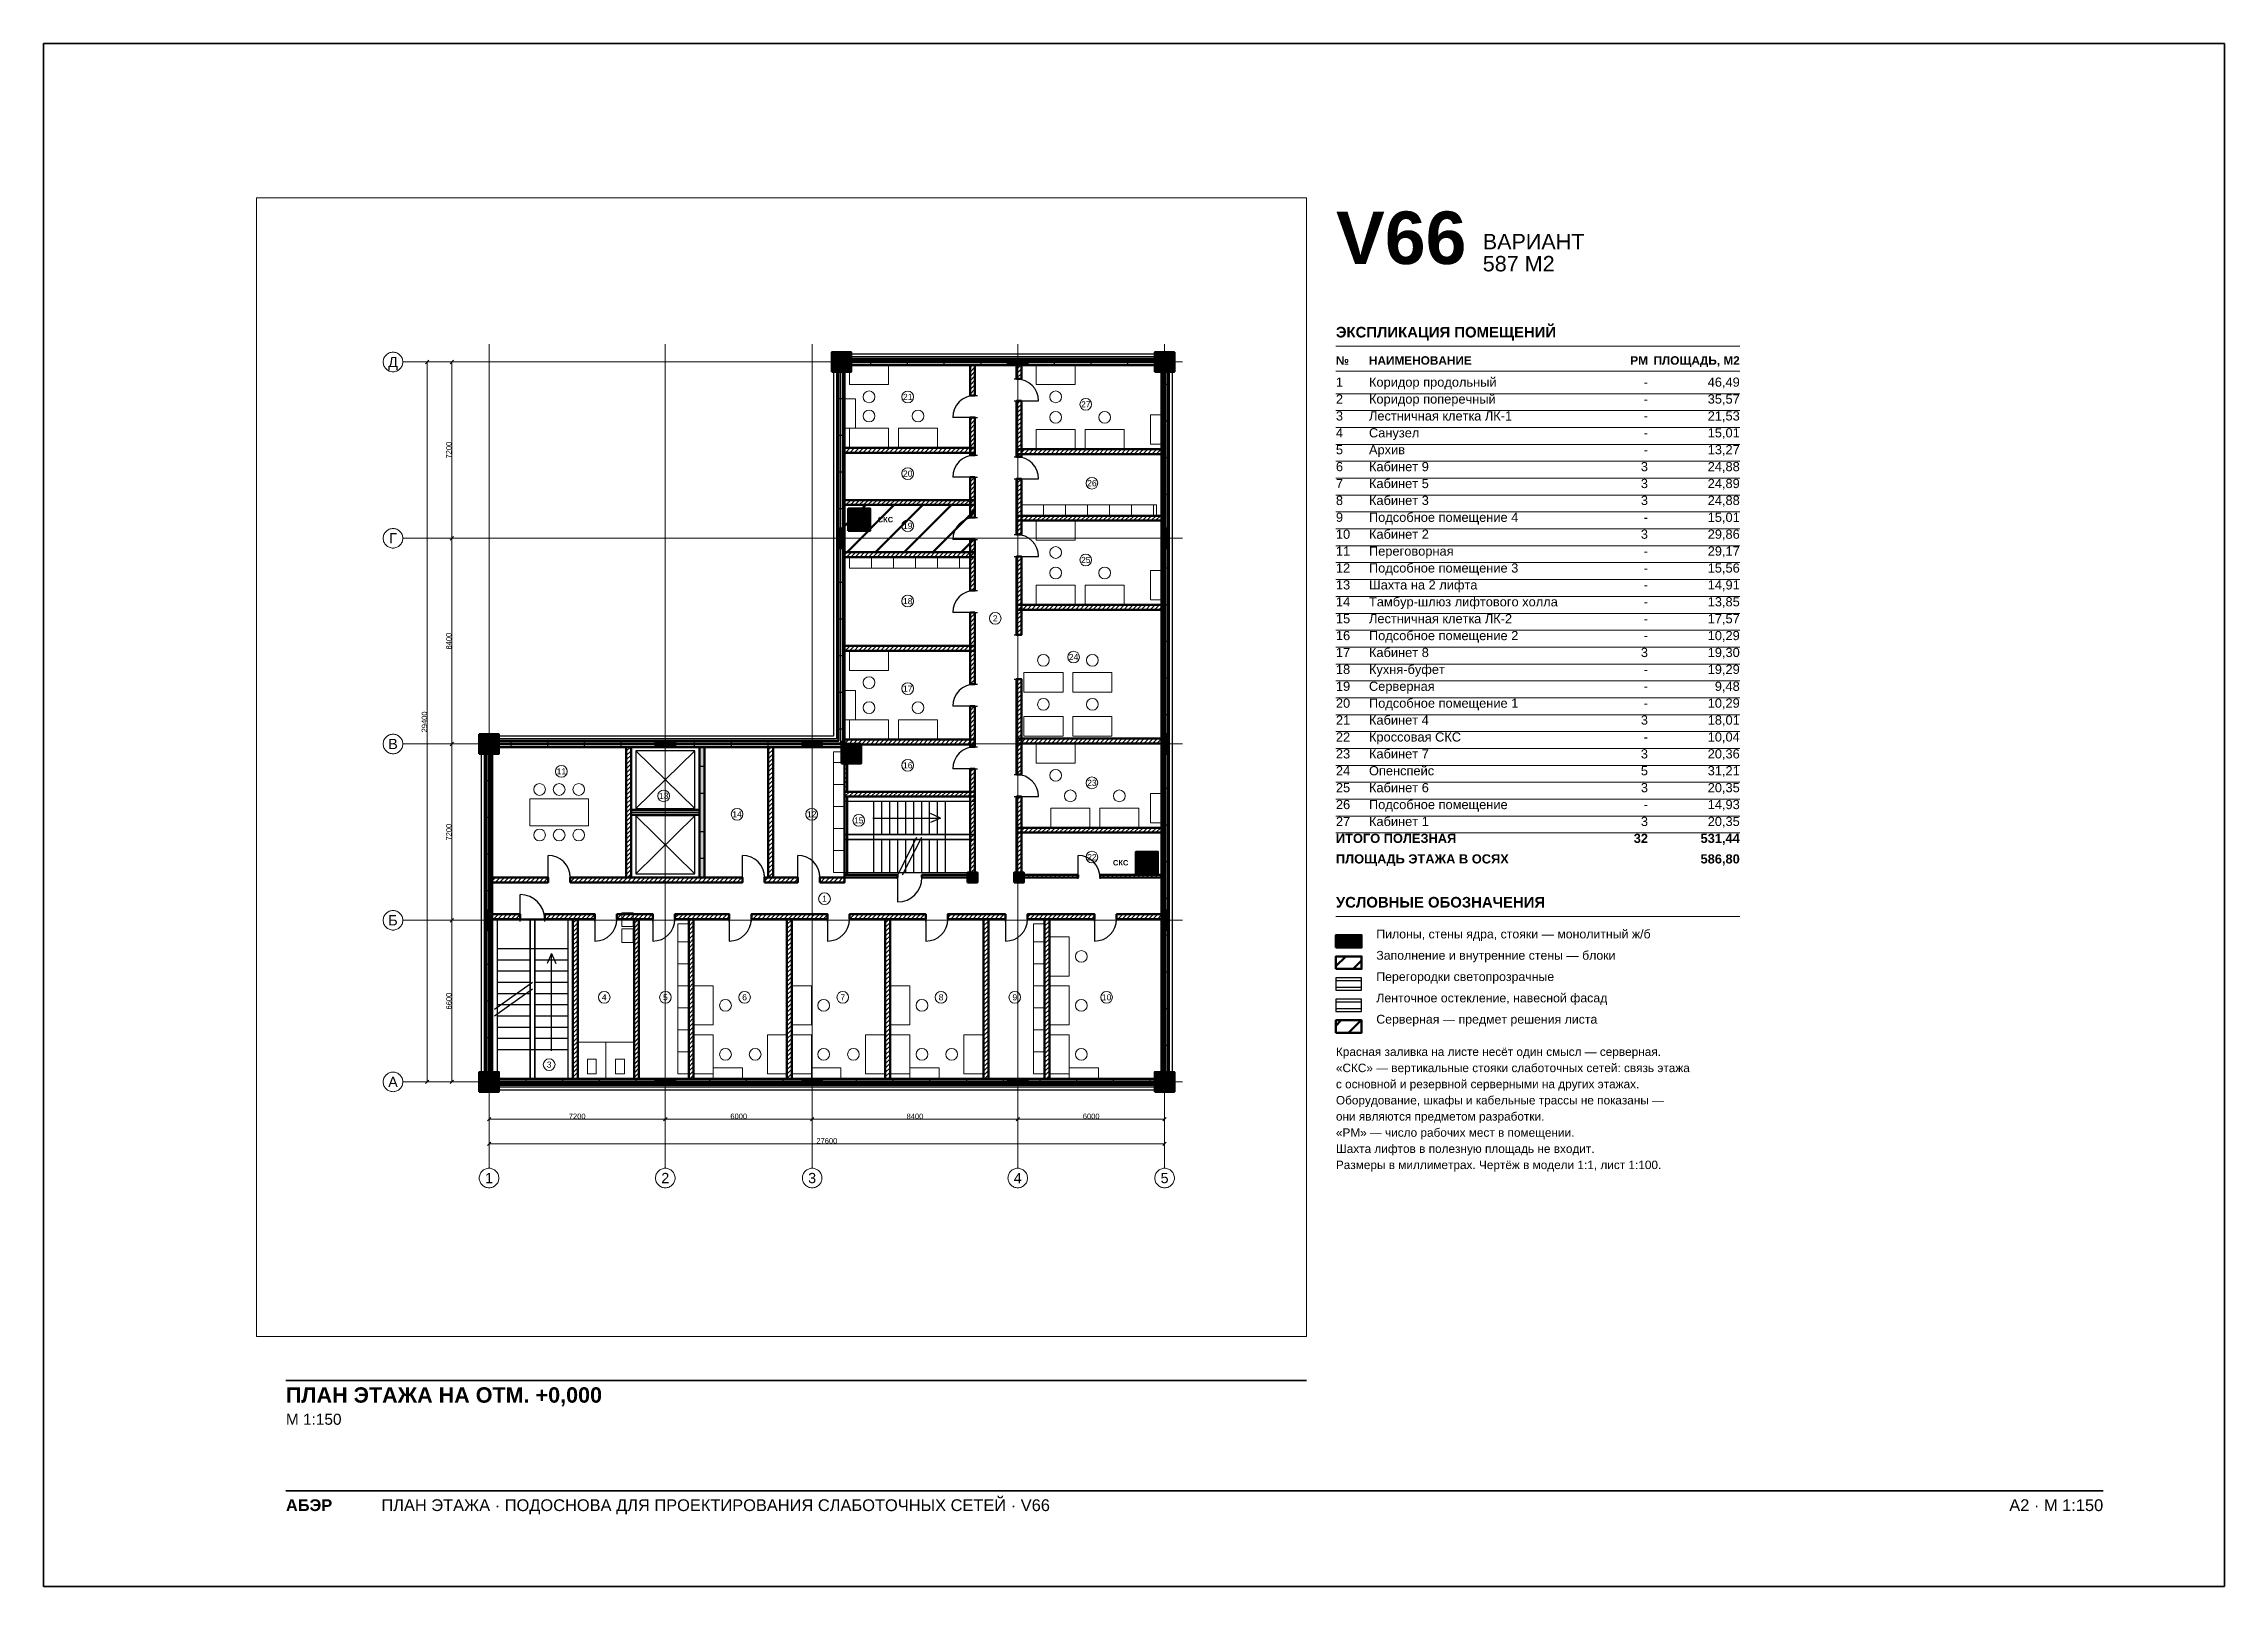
# Paper-space layout 'A2-1-100' of a CAD drawing. Header units: millimetres. Extents: x 0 to 594, y 0 to 420.
# The model-space entities are those that its viewports show. They can reach past a viewport. Long polylines and large blocks are cut down to what shows.
import ezdxf
from ezdxf.enums import TextEntityAlignment as Align

# ---------------------------------------------------------------- set-up
doc = ezdxf.new("R2010")
doc.units = ezdxf.units.MM
doc.linetypes.add('CENTER2', pattern=[2.541, 1.587, -0.318, 0.318, -0.318])
for name, color, linetype, lineweight in [('A-ANNO-LEGEND', 7, 'CONTINUOUS', 18), ('A-ANNO-NOTES', 8, 'CONTINUOUS', 13), ('A-ANNO-ROOM', 7, 'CONTINUOUS', 18), ('A-ANNO-TABLE', 7, 'CONTINUOUS', 18), ('A-DIMS', 8, 'CONTINUOUS', 13), ('A-DOOR', 3, 'CONTINUOUS', 25), ('A-ELEV', 7, 'CONTINUOUS', 25), ('A-FACADE-PANEL', 8, 'CONTINUOUS', 25), ('A-FURN', 8, 'CONTINUOUS', 18), ('A-GLAZ-RIBBON', 5, 'CONTINUOUS', 25), ('A-GRID', 8, 'CENTER2', 13), ('A-HATCH', 9, 'CONTINUOUS', 9), ('A-OUTLINE', 7, 'CONTINUOUS', 50), ('A-SANI', 8, 'CONTINUOUS', 18), ('A-STAIR', 7, 'CONTINUOUS', 25), ('A-TITLE', 7, 'CONTINUOUS', 35), ('A-VIEWPORT', 8, 'CONTINUOUS', 9), ('A-WALL-BLOCK', 9, 'CONTINUOUS', 50), ('A-WALL-GLASS', 4, 'CONTINUOUS', 25), ('A-WALL-RC', 7, 'CONTINUOUS', 50), ('E-SCS-RISER', 1, 'CONTINUOUS', 50), ('E-SERVER-ROOM', 1, 'CONTINUOUS', 50)]:
    doc.layers.add(name, color=color, linetype=linetype, lineweight=lineweight)
doc.styles.add('Arial', font='arial.ttf')
doc.styles.add('Arial-Bold', font='arialbd.ttf')
doc.styles.get("Standard").update_dxf_attribs({"font": 'arial.ttf'})

psp = doc.layouts.new('A2-1-100')

# ---------------------------------------------------------------- texts
at = {"layer": 'A-ANNO-LEGEND'}
for s, height, style, p in [('УСЛОВНЫЕ ОБОЗНАЧЕНИЯ', 2.9, 'Arial-Bold', (352, 184.8)), ('Пилоны, стены ядра, стояки — монолитный ж/б', 2.4, 'Arial', (363, 176.4)), ('Заполнение и внутренние стены — блоки', 2.4, 'Arial', (363, 170.6)), ('Перегородки светопрозрачные', 2.4, 'Arial', (363, 164.8)), ('Ленточное остекление, навесной фасад', 2.4, 'Arial', (363, 159)), ('Серверная — предмет решения листа', 2.4, 'Arial', (363, 153.2))]:
    psp.add_text(s, height=height, dxfattribs=dict(at, style=style)).set_placement(p)
at = {"layer": 'A-ANNO-NOTES', "style": 'Arial'}
for s, p in [('Красная заливка на листе несёт один смысл — серверная.', (352, 144.4)), ('«СКС» — вертикальные стояки слаботочных сетей: связь этажа', (352, 140)), ('с основной и резервной серверными на других этажах.', (352, 135.6)), ('Оборудование, шкафы и кабельные трассы не показаны —', (352, 131.2)), ('они являются предметом разработки.', (352, 126.8)), ('«РМ» — число рабочих мест в помещении.', (352, 122.4)), ('Шахта лифтов в полезную площадь не входит.', (352, 118)), ('Размеры в миллиметрах. Чертёж в модели 1:1, лист 1:100.', (352, 113.6))]:
    psp.add_text(s, height=2.3, dxfattribs=at).set_placement(p)
at = {"layer": 'A-ANNO-TABLE'}
for s, height, style, p in [('ЭКСПЛИКАЦИЯ ПОМЕЩЕНИЙ', 2.9, 'Arial-Bold', (352, 340)), ('№', 2.3, 'Arial-Bold', (352, 332.6)), ('НАИМЕНОВАНИЕ', 2.3, 'Arial-Bold', (361, 332.6)), ('1', 2.5, 'Arial', (352, 326.6)), ('Коридор продольный', 2.5, 'Arial', (361, 326.6)), ('2', 2.5, 'Arial', (352, 322)), ('Коридор поперечный', 2.5, 'Arial', (361, 322)), ('4', 2.5, 'Arial', (352, 312.8)), ('3', 2.5, 'Arial', (352, 317.4)), ('Лестничная клетка ЛК-1', 2.5, 'Arial', (361, 317.4)), ('Санузел', 2.5, 'Arial', (361, 312.8)), ('5', 2.5, 'Arial', (352, 308.2)), ('Архив', 2.5, 'Arial', (361, 308.2)), ('6', 2.5, 'Arial', (352, 303.6)), ('Кабинет 9', 2.5, 'Arial', (361, 303.6)), ('7', 2.5, 'Arial', (352, 299)), ('Кабинет 5', 2.5, 'Arial', (361, 299)), ('Кабинет 3', 2.5, 'Arial', (361, 294.4)), ('8', 2.5, 'Arial', (352, 294.4)), ('9', 2.5, 'Arial', (352, 289.8)), ('Подсобное помещение 4', 2.5, 'Arial', (361, 289.8)), ('10', 2.5, 'Arial', (352, 285.2)), ('Кабинет 2', 2.5, 'Arial', (361, 285.2)), ('11', 2.5, 'Arial', (352, 280.6)), ('Переговорная', 2.5, 'Arial', (361, 280.6)), ('12', 2.5, 'Arial', (352, 276)), ('13', 2.5, 'Arial', (352, 271.4)), ('Подсобное помещение 3', 2.5, 'Arial', (361, 276)), ('Шахта на 2 лифта', 2.5, 'Arial', (361, 271.4)), ('14', 2.5, 'Arial', (352, 266.8)), ('Тамбур-шлюз лифтового холла', 2.5, 'Arial', (361, 266.8)), ('15', 2.5, 'Arial', (352, 262.2)), ('Лестничная клетка ЛК-2', 2.5, 'Arial', (361, 262.2)), ('16', 2.5, 'Arial', (352, 257.6)), ('17', 2.5, 'Arial', (352, 253)), ('Подсобное помещение 2', 2.5, 'Arial', (361, 257.6)), ('Кабинет 8', 2.5, 'Arial', (361, 253)), ('18', 2.5, 'Arial', (352, 248.4)), ('Кухня-буфет', 2.5, 'Arial', (361, 248.4)), ('19', 2.5, 'Arial', (352, 243.8)), ('Серверная', 2.5, 'Arial', (361, 243.8)), ('20', 2.5, 'Arial', (352, 239.2)), ('Подсобное помещение 1', 2.5, 'Arial', (361, 239.2)), ('21', 2.5, 'Arial', (352, 234.6)), ('22', 2.5, 'Arial', (352, 230)), ('Кабинет 4', 2.5, 'Arial', (361, 234.6)), ('Кроссовая СКС', 2.5, 'Arial', (361, 230)), ('23', 2.5, 'Arial', (352, 225.4)), ('Кабинет 7', 2.5, 'Arial', (361, 225.4)), ('24', 2.5, 'Arial', (352, 220.8)), ('Опенспейс', 2.5, 'Arial', (361, 220.8)), ('25', 2.5, 'Arial', (352, 216.2)), ('26', 2.5, 'Arial', (352, 211.6)), ('Подсобное помещение', 2.5, 'Arial', (361, 211.6)), ('Кабинет 6', 2.5, 'Arial', (361, 216.2)), ('27', 2.5, 'Arial', (352, 207)), ('Кабинет 1', 2.5, 'Arial', (361, 207)), ('ИТОГО ПОЛЕЗНАЯ', 2.5, 'Arial-Bold', (352, 202.4)), ('ПЛОЩАДЬ ЭТАЖА В ОСЯХ', 2.5, 'Arial-Bold', (352, 196.8))]:
    psp.add_text(s, height=height, dxfattribs=dict(at, style=style)).set_placement(p)
for s, height, style, p in [('РМ', 2.3, 'Arial-Bold', (437, 332.6)), ('ПЛОЩАДЬ, М2', 2.3, 'Arial-Bold', (462, 332.6)), ('-', 2.5, 'Arial', (437, 326.6)), ('46,49', 2.5, 'Arial', (462, 326.6)), ('-', 2.5, 'Arial', (437, 322)), ('35,57', 2.5, 'Arial', (462, 322)), ('-', 2.5, 'Arial', (437, 317.4)), ('21,53', 2.5, 'Arial', (462, 317.4)), ('15,01', 2.5, 'Arial', (462, 312.8)), ('-', 2.5, 'Arial', (437, 312.8)), ('-', 2.5, 'Arial', (437, 308.2)), ('13,27', 2.5, 'Arial', (462, 308.2)), ('3', 2.5, 'Arial', (437, 303.6)), ('24,88', 2.5, 'Arial', (462, 303.6)), ('3', 2.5, 'Arial', (437, 299)), ('24,89', 2.5, 'Arial', (462, 299)), ('3', 2.5, 'Arial', (437, 294.4)), ('24,88', 2.5, 'Arial', (462, 294.4)), ('15,01', 2.5, 'Arial', (462, 289.8)), ('3', 2.5, 'Arial', (437, 285.2)), ('-', 2.5, 'Arial', (437, 289.8)), ('29,86', 2.5, 'Arial', (462, 285.2)), ('-', 2.5, 'Arial', (437, 280.6)), ('29,17', 2.5, 'Arial', (462, 280.6)), ('-', 2.5, 'Arial', (437, 276)), ('15,56', 2.5, 'Arial', (462, 276)), ('14,91', 2.5, 'Arial', (462, 271.4)), ('-', 2.5, 'Arial', (437, 271.4)), ('-', 2.5, 'Arial', (437, 266.8)), ('13,85', 2.5, 'Arial', (462, 266.8)), ('-', 2.5, 'Arial', (437, 262.2)), ('17,57', 2.5, 'Arial', (462, 262.2)), ('3', 2.5, 'Arial', (437, 253)), ('-', 2.5, 'Arial', (437, 257.6)), ('10,29', 2.5, 'Arial', (462, 257.6)), ('19,30', 2.5, 'Arial', (462, 253)), ('-', 2.5, 'Arial', (437, 248.4)), ('19,29', 2.5, 'Arial', (462, 248.4)), ('-', 2.5, 'Arial', (437, 243.8)), ('9,48', 2.5, 'Arial', (462, 243.8)), ('-', 2.5, 'Arial', (437, 239.2)), ('10,29', 2.5, 'Arial', (462, 239.2)), ('3', 2.5, 'Arial', (437, 234.6)), ('18,01', 2.5, 'Arial', (462, 234.6)), ('10,04', 2.5, 'Arial', (462, 230)), ('3', 2.5, 'Arial', (437, 225.4)), ('-', 2.5, 'Arial', (437, 230)), ('20,36', 2.5, 'Arial', (462, 225.4)), ('5', 2.5, 'Arial', (437, 220.8)), ('31,21', 2.5, 'Arial', (462, 220.8)), ('3', 2.5, 'Arial', (437, 216.2)), ('20,35', 2.5, 'Arial', (462, 216.2)), ('14,93', 2.5, 'Arial', (462, 211.6)), ('3', 2.5, 'Arial', (437, 207)), ('-', 2.5, 'Arial', (437, 211.6)), ('20,35', 2.5, 'Arial', (462, 207)), ('32', 2.5, 'Arial-Bold', (437, 202.4)), ('531,44', 2.5, 'Arial-Bold', (462, 202.4)), ('586,80', 2.5, 'Arial-Bold', (462, 196.8))]:
    psp.add_text(s, height=height, dxfattribs=dict(at, style=style)).set_placement(p, align=Align.RIGHT)
at = {"layer": 'A-TITLE'}
for s, height, style, p in [('V66', 14.3, 'Arial-Bold', (352, 360)), ('ВАРИАНТ', 4.2, 'Arial', (392, 364)), ('587 М2', 4.2, 'Arial', (392, 358)), ('ПЛАН ЭТАЖА НА ОТМ. +0,000', 4.2, 'Arial-Bold', (66, 50)), ('М 1:150', 3, 'Arial', (66, 44)), ('ПЛАН ЭТАЖА · ПОДОСНОВА ДЛЯ ПРОЕКТИРОВАНИЯ СЛАБОТОЧНЫХ СЕТЕЙ · V66', 3.2, 'Arial', (92, 20.5)), ('АБЭР', 3.2, 'Arial-Bold', (66, 20.5))]:
    psp.add_text(s, height=height, dxfattribs=dict(at, style=style)).set_placement(p)
at = {"layer": 'A-TITLE', "style": 'Arial'}
psp.add_text('A2 · М 1:150', height=3.2, dxfattribs=at).set_placement((561, 20.5), align=Align.RIGHT)

msp = doc.modelspace()

# ---------------------------------------------------------------- texts
at = {"layer": 'A-ANNO-ROOM'}
for s, p in [('21', (17105, 27973)), ('27', (24380, 27670)), ('20', (17105, 24841)), ('26', (24630, 24450)), ('19', (17105, 22709)), ('25', (24380, 21315)), ('18', (17105, 19636)), ('2', (20680, 18930)), ('24', (23880, 17348)), ('17', (17105, 16062)), ('11', (2955, 12680)), ('16', (17105, 12930)), ('13', (7133, 11680)), ('23', (24630, 12212)), ('14', (10133, 10930)), ('12', (13183, 10930)), ('15', (15105, 10680)), ('22', (24630, 9180)), ('1', (13705, 7480)), ('4', (4705, 3455)), ('5', (7205, 3455)), ('6', (10439, 3455)), ('7', (14452, 3455)), ('8', (18466, 3455)), ('9', (21479, 3455)), ('10', (25229, 3455)), ('3', (2455, 705))]:
    msp.add_text(s, height=250, dxfattribs=at).set_placement(p, align=Align.MIDDLE_CENTER)
at = {"layer": 'A-DIMS'}
for s, p in [('7200', (-1645, 25800)), ('8400', (-1645, 18000)), ('29400', (-2645, 14700)), ('7200', (-1645, 10200)), ('6600', (-1645, 3300))]:
    msp.add_text(s, height=220, rotation=90, dxfattribs=at).set_placement(p, align=Align.MIDDLE_CENTER)
for s, p in [('7200', (3600, -1405)), ('6000', (10200, -1405)), ('8400', (17400, -1405)), ('6000', (24600, -1405)), ('27600', (13800, -2405))]:
    msp.add_text(s, height=220, dxfattribs=at).set_placement(p, align=Align.MIDDLE_CENTER)
at = {"layer": 'A-GRID'}
for s, p in [('Д', (-3925, 29400)), ('Г', (-3925, 22200)), ('В', (-3925, 13800)), ('Б', (-3925, 6600)), ('А', (-3925, 0)), ('1', (0, -3925)), ('2', (7200, -3925)), ('3', (13200, -3925)), ('4', (21600, -3925)), ('5', (27600, -3925))]:
    msp.add_text(s, height=420, dxfattribs=at).set_placement(p, align=Align.MIDDLE_CENTER)
at = {"layer": 'E-SCS-RISER', "style": 'Arial-Bold'}
for p in [(16195, 22961), (25805, 8950)]:
    msp.add_text('СКС', height=220, dxfattribs=at).set_placement(p, align=Align.MIDDLE_CENTER)

# ---------------------------------------------------------------- hatches: boundary and pattern name
at = {"layer": 'A-HATCH'}
h = msp.add_hatch(dxfattribs=at)
h.set_pattern_fill('ANSI31', scale=40)
h.paths.add_polyline_path([(19650, 28034), (19850, 28034), (19850, 29275), (19850, 29275), (19650, 29275), (19650, 29275)])
h = msp.add_hatch(dxfattribs=at)
h.set_pattern_fill('ANSI31', scale=40)
h.paths.add_polyline_path([(21550, 28707.5), (21750, 28707.5), (21750, 29275), (21750, 29275), (21550, 29275), (21550, 29275)])
h = msp.add_hatch(dxfattribs=at)
h.set_pattern_fill('ANSI31', scale=40)
h.paths.add_polyline_path([(21550, 25530), (21750, 25530), (21750, 27807.5), (21550, 27807.5)])
h = msp.add_hatch(dxfattribs=at)
h.set_pattern_fill('ANSI31', scale=40)
h.paths.add_polyline_path([(19650, 25593), (19850, 25593), (19850, 27134), (19650, 27134)])
h = msp.add_hatch(dxfattribs=at)
h.set_pattern_fill('ANSI31', scale=40)
h.paths.add_polyline_path([(14525, 25693), (14525, 25693), (19850, 25693), (19850, 25893), (14525, 25893), (14525, 25893)])
h = msp.add_hatch(dxfattribs=at)
h.set_pattern_fill('ANSI31', scale=40)
h.paths.add_polyline_path([(21550, 25640), (27475, 25640), (27475, 25640), (27475, 25840), (27475, 25840), (21550, 25840)])
h = msp.add_hatch(dxfattribs=at)
h.set_pattern_fill('ANSI31', scale=40)
h.paths.add_polyline_path([(19650, 23045), (19850, 23045), (19850, 24693), (19650, 24693)])
h = msp.add_hatch(dxfattribs=at)
h.set_pattern_fill('ANSI31', scale=40)
h.paths.add_polyline_path([(21550, 22352.5), (21750, 22352.5), (21750, 24630), (21550, 24630)])
h = msp.add_hatch(dxfattribs=at)
h.set_pattern_fill('ANSI31', scale=40)
h.paths.add_polyline_path([(14525, 23561), (14525, 23561), (19850, 23561), (19850, 23761), (14525, 23761), (14525, 23761)])
h = msp.add_hatch(dxfattribs=at)
h.set_pattern_fill('ANSI31', scale=40)
h.paths.add_polyline_path([(21550, 22920), (27475, 22920), (27475, 22920), (27475, 23120), (27475, 23120), (21550, 23120)])
h = msp.add_hatch(dxfattribs=at)
h.set_pattern_fill('ANSI31', scale=40)
h.paths.add_polyline_path([(14525, 21429), (14525, 21429), (19850, 21429), (19850, 21629), (14525, 21629), (14525, 21629)])
h = msp.add_hatch(dxfattribs=at)
h.set_pattern_fill('ANSI31', scale=40)
h.paths.add_polyline_path([(19650, 20067.5), (19850, 20067.5), (19850, 22145), (19650, 22145)])
h = msp.add_hatch(dxfattribs=at)
h.set_pattern_fill('ANSI31', scale=40)
h.paths.add_polyline_path([(21550, 18251.5), (21750, 18251.5), (21750, 21452.5), (21550, 21452.5)])
h = msp.add_hatch(dxfattribs=at)
h.set_pattern_fill('ANSI31', scale=40)
h.paths.add_polyline_path([(19650, 16244), (19850, 16244), (19850, 19167.5), (19650, 19167.5)])
h = msp.add_hatch(dxfattribs=at)
h.set_pattern_fill('ANSI31', scale=40)
h.paths.add_polyline_path([(21550, 19285), (27475, 19285), (27475, 19285), (27475, 19485), (27475, 19485), (21550, 19485)])
h = msp.add_hatch(dxfattribs=at)
h.set_pattern_fill('ANSI31', scale=40)
h.paths.add_polyline_path([(14525, 17606), (14525, 17606), (19850, 17606), (19850, 17806), (14525, 17806), (14525, 17806)])
h = msp.add_hatch(dxfattribs=at)
h.set_pattern_fill('ANSI31', scale=40)
h.paths.add_polyline_path([(21550, 12550), (21750, 12550), (21750, 16451.5), (21550, 16451.5)])
h = msp.add_hatch(dxfattribs=at)
h.set_pattern_fill('ANSI31', scale=40)
h.paths.add_polyline_path([(19650, 13682), (19850, 13682), (19850, 15344), (19650, 15344)])
h = msp.add_hatch(dxfattribs=at)
h.set_pattern_fill('ANSI31', scale=40)
h.paths.add_polyline_path([(5603, 8350), (5803, 8350), (5803, 13675), (5803, 13675), (5603, 13675), (5603, 13675)])
h = msp.add_hatch(dxfattribs=at)
h.set_pattern_fill('ANSI31', scale=40)
h.paths.add_polyline_path([(11403, 8350), (11603, 8350), (11603, 13675), (11603, 13675), (11403, 13675), (11403, 13675)])
h = msp.add_hatch(dxfattribs=at)
h.set_pattern_fill('ANSI31', scale=40)
h.paths.add_polyline_path([(14525, 13782), (14525, 13782), (19850, 13782), (19850, 13982), (14525, 13982), (14525, 13982)])
h = msp.add_hatch(dxfattribs=at)
h.set_pattern_fill('ANSI31', scale=40)
h.paths.add_polyline_path([(14525, 11850), (14625, 11850), (14625, 13675), (14625, 13675), (14525, 13675), (14525, 13675)])
h = msp.add_hatch(dxfattribs=at)
h.set_pattern_fill('ANSI31', scale=40)
h.paths.add_polyline_path([(21550, 13818), (27475, 13818), (27475, 13818), (27475, 14018), (27475, 14018), (21550, 14018)])
h = msp.add_hatch(dxfattribs=at)
h.set_pattern_fill('ANSI31', scale=40)
h.paths.add_polyline_path([(19650, 8350), (19850, 8350), (19850, 12782), (19650, 12782)])
h = msp.add_hatch(dxfattribs=at)
h.set_pattern_fill('ANSI31', scale=40)
h.paths.add_polyline_path([(14525, 11650), (19850, 11650), (19850, 11850), (14525, 11850)])
h = msp.add_hatch(dxfattribs=at)
h.set_pattern_fill('ANSI31', scale=40)
h.paths.add_polyline_path([(21550, 8350), (21750, 8350), (21750, 11650), (21550, 11650)])
h = msp.add_hatch(dxfattribs=at)
h.set_pattern_fill('ANSI31', scale=40)
h.paths.add_polyline_path([(21550, 10182), (27475, 10182), (27475, 10182), (27475, 10382), (27475, 10382), (21550, 10382)])
h = msp.add_hatch(dxfattribs=at)
h.set_pattern_fill('ANSI31', scale=40)
h.paths.add_polyline_path([(125, 8150), (125, 8150), (2414, 8150), (2414, 8350), (125, 8350), (125, 8350)])
h = msp.add_hatch(dxfattribs=at)
h.set_pattern_fill('ANSI31', scale=40)
h.paths.add_polyline_path([(3314, 8150), (10353, 8150), (10353, 8350), (3314, 8350)])
h = msp.add_hatch(dxfattribs=at)
h.set_pattern_fill('ANSI31', scale=40)
h.paths.add_polyline_path([(11253, 8150), (12614, 8150), (12614, 8350), (11253, 8350)])
h = msp.add_hatch(dxfattribs=at)
h.set_pattern_fill('ANSI31', scale=40)
h.paths.add_polyline_path([(13514, 8150), (14525, 8150), (14525, 8350), (13514, 8350)])
h = msp.add_hatch(dxfattribs=at)
h.set_pattern_fill('ANSI31', scale=40)
h.paths.add_polyline_path([(21750, 8350), (24062.5, 8350), (24062.5, 8450), (21750, 8450)])
h = msp.add_hatch(dxfattribs=at)
h.set_pattern_fill('ANSI31', scale=40)
h.paths.add_polyline_path([(24962.5, 8350), (27475, 8350), (27475, 8350), (27475, 8450), (27475, 8450), (24962.5, 8450)])
h = msp.add_hatch(dxfattribs=at)
h.set_pattern_fill('ANSI31', scale=40)
h.paths.add_polyline_path([(125, 6650), (125, 6650), (1275, 6650), (1275, 6850), (125, 6850), (125, 6850)])
h = msp.add_hatch(dxfattribs=at)
h.set_pattern_fill('ANSI31', scale=40)
h.paths.add_polyline_path([(2275, 6650), (4325, 6650), (4325, 6850), (2275, 6850)])
h = msp.add_hatch(dxfattribs=at)
h.set_pattern_fill('ANSI31', scale=40)
h.paths.add_polyline_path([(3425, 125), (3625, 125), (3625, 125), (3625, 6650), (3425, 6650), (3425, 125)])
h = msp.add_hatch(dxfattribs=at)
h.set_pattern_fill('ANSI31', scale=40)
h.paths.add_polyline_path([(5225, 6650), (6692, 6650), (6692, 6850), (5225, 6850)])
h = msp.add_hatch(dxfattribs=at)
h.set_pattern_fill('ANSI31', scale=40)
h.paths.add_polyline_path([(5925, 125), (6125, 125), (6125, 125), (6125, 6650), (5925, 6650), (5925, 125)])
h = msp.add_hatch(dxfattribs=at)
h.set_pattern_fill('ANSI31', scale=40)
h.paths.add_polyline_path([(7592, 6650), (9815.5, 6650), (9815.5, 6850), (7592, 6850)])
h = msp.add_hatch(dxfattribs=at)
h.set_pattern_fill('ANSI31', scale=40)
h.paths.add_polyline_path([(8159, 125), (8359, 125), (8359, 125), (8359, 6650), (8159, 6650), (8159, 125)])
h = msp.add_hatch(dxfattribs=at)
h.set_pattern_fill('ANSI31', scale=40)
h.paths.add_polyline_path([(10715.5, 6650), (13829, 6650), (13829, 6850), (10715.5, 6850)])
h = msp.add_hatch(dxfattribs=at)
h.set_pattern_fill('ANSI31', scale=40)
h.paths.add_polyline_path([(12172, 125), (12372, 125), (12372, 125), (12372, 6650), (12172, 6650), (12172, 125)])
h = msp.add_hatch(dxfattribs=at)
h.set_pattern_fill('ANSI31', scale=40)
h.paths.add_polyline_path([(14729, 6650), (17842.5, 6650), (17842.5, 6850), (14729, 6850)])
h = msp.add_hatch(dxfattribs=at)
h.set_pattern_fill('ANSI31', scale=40)
h.paths.add_polyline_path([(16186, 125), (16386, 125), (16386, 125), (16386, 6650), (16186, 6650), (16186, 125)])
h = msp.add_hatch(dxfattribs=at)
h.set_pattern_fill('ANSI31', scale=40)
h.paths.add_polyline_path([(18742.5, 6650), (21099, 6650), (21099, 6850), (18742.5, 6850)])
h = msp.add_hatch(dxfattribs=at)
h.set_pattern_fill('ANSI31', scale=40)
h.paths.add_polyline_path([(20199, 125), (20399, 125), (20399, 125), (20399, 6650), (20199, 6650), (20199, 125)])
h = msp.add_hatch(dxfattribs=at)
h.set_pattern_fill('ANSI31', scale=40)
h.paths.add_polyline_path([(21999, 6650), (24737, 6650), (24737, 6850), (21999, 6850)])
h = msp.add_hatch(dxfattribs=at)
h.set_pattern_fill('ANSI31', scale=40)
h.paths.add_polyline_path([(22699, 125), (22899, 125), (22899, 125), (22899, 6650), (22699, 6650), (22699, 125)])
h = msp.add_hatch(dxfattribs=at)
h.set_pattern_fill('ANSI31', scale=40)
h.paths.add_polyline_path([(25637, 6650), (27475, 6650), (27475, 6650), (27475, 6850), (27475, 6850), (25637, 6850)])
at = {"layer": 'A-WALL-RC'}
h = msp.add_hatch(color=7, dxfattribs=at)
h.dxf.hatch_style = 1
h.paths.add_polyline_path([(14000, 29000), (14800, 29000), (14800, 29800), (14000, 29800)])
h = msp.add_hatch(color=7, dxfattribs=at)
h.dxf.hatch_style = 1
h.paths.add_polyline_path([(21200, 29275), (22000, 29275), (22000, 29525), (21200, 29525)])
h = msp.add_hatch(color=7, dxfattribs=at)
h.dxf.hatch_style = 1
h.paths.add_polyline_path([(27200, 29000), (28000, 29000), (28000, 29800), (27200, 29800)])
h = msp.add_hatch(color=7, dxfattribs=at)
h.dxf.hatch_style = 1
h.paths.add_polyline_path([(14275, 21800), (14525, 21800), (14525, 22600), (14275, 22600)])
h = msp.add_hatch(color=7, dxfattribs=at)
h.dxf.hatch_style = 1
h.paths.add_polyline_path([(27475, 21800), (27725, 21800), (27725, 22600), (27475, 22600)])
h = msp.add_hatch(color=7, dxfattribs=at)
h.dxf.hatch_style = 1
h.paths.add_polyline_path([(-400, 13400), (400, 13400), (400, 14200), (-400, 14200)])
h = msp.add_hatch(color=7, dxfattribs=at)
h.dxf.hatch_style = 1
h.paths.add_polyline_path([(6800, 13675), (7600, 13675), (7600, 13925), (6800, 13925)])
h = msp.add_hatch(color=7, dxfattribs=at)
h.dxf.hatch_style = 1
h.paths.add_polyline_path([(8603, 8350), (8803, 8350), (8803, 13675), (8803, 13675), (8603, 13675), (8603, 13675)])
h = msp.add_hatch(color=7, dxfattribs=at)
h.dxf.hatch_style = 1
h.paths.add_polyline_path([(12800, 13675), (13600, 13675), (13600, 13925), (12800, 13925)])
h = msp.add_hatch(color=7, dxfattribs=at)
h.dxf.hatch_style = 1
h.paths.add_polyline_path([(14400, 13000), (15200, 13000), (15200, 13800), (14400, 13800)])
h = msp.add_hatch(color=7, dxfattribs=at)
h.dxf.hatch_style = 1
h.paths.add_polyline_path([(27475, 13400), (27725, 13400), (27725, 14200), (27475, 14200)])
h = msp.add_hatch(color=7, dxfattribs=at)
h.dxf.hatch_style = 1
h.paths.add_polyline_path([(14525, 8450), (14625, 8450), (14625, 11650), (14525, 11650)])
h = msp.add_hatch(color=7, dxfattribs=at)
h.dxf.hatch_style = 1
h.paths.add_polyline_path([(5803, 10912.5), (8603, 10912.5), (8603, 11112.5), (5803, 11112.5)])
h = msp.add_hatch(color=7, dxfattribs=at)
h.dxf.hatch_style = 1
h.paths.add_polyline_path([(14525, 8350), (16687.5, 8350), (16687.5, 8450), (14525, 8450)])
h = msp.add_hatch(color=7, dxfattribs=at)
h.dxf.hatch_style = 1
h.paths.add_polyline_path([(17687.5, 8350), (19650, 8350), (19650, 8450), (17687.5, 8450)])
h = msp.add_hatch(color=7, dxfattribs=at)
h.dxf.hatch_style = 1
h.paths.add_polyline_path([(19550, 8150), (19950, 8150), (19950, 8550), (19550, 8550)])
h = msp.add_hatch(color=7, dxfattribs=at)
h.dxf.hatch_style = 1
h.paths.add_polyline_path([(21450, 8150), (21850, 8150), (21850, 8550), (21450, 8550)])
h = msp.add_hatch(color=7, dxfattribs=at)
h.dxf.hatch_style = 1
h.paths.add_polyline_path([(-125, 6200), (125, 6200), (125, 7000), (-125, 7000)])
h = msp.add_hatch(color=7, dxfattribs=at)
h.dxf.hatch_style = 1
h.paths.add_polyline_path([(27475, 6200), (27725, 6200), (27725, 7000), (27475, 7000)])
h = msp.add_hatch(color=7, dxfattribs=at)
h.dxf.hatch_style = 1
h.paths.add_polyline_path([(-400, -400), (400, -400), (400, 400), (-400, 400)])
h = msp.add_hatch(color=7, dxfattribs=at)
h.dxf.hatch_style = 1
h.paths.add_polyline_path([(6800, -125), (7600, -125), (7600, 125), (6800, 125)])
h = msp.add_hatch(color=7, dxfattribs=at)
h.dxf.hatch_style = 1
h.paths.add_polyline_path([(12800, -125), (13600, -125), (13600, 125), (12800, 125)])
h = msp.add_hatch(color=7, dxfattribs=at)
h.dxf.hatch_style = 1
h.paths.add_polyline_path([(21200, -125), (22000, -125), (22000, 125), (21200, 125)])
h = msp.add_hatch(color=7, dxfattribs=at)
h.dxf.hatch_style = 1
h.paths.add_polyline_path([(27200, -400), (28000, -400), (28000, 400), (27200, 400)])
at = {"layer": 'E-SCS-RISER'}
h = msp.add_hatch(color=7, dxfattribs=at)
h.dxf.hatch_style = 1
h.paths.add_polyline_path([(14675, 22511), (15575, 22511), (15575, 23411), (14675, 23411)])
h = msp.add_hatch(color=7, dxfattribs=at)
h.dxf.hatch_style = 1
h.paths.add_polyline_path([(26425, 8500), (27325, 8500), (27325, 9400), (26425, 9400)])
at = {"layer": 'E-SERVER-ROOM'}
h = msp.add_hatch(dxfattribs=at)
h.set_pattern_fill('ANSI31', scale=260)
h.paths.add_polyline_path([(14525, 21629), (19850, 21629), (19850, 23561), (14525, 23561)])

# ---------------------------------------------------------------- linework, layer by layer
at = {"layer": 'A-ANNO-ROOM'}
for centre in [(17105, 27973), (24380, 27670), (17105, 24841), (24630, 24450), (17105, 22709), (24380, 21315), (17105, 19636), (20680, 18930), (23880, 17348), (17105, 16062), (2955, 12680), (17105, 12930), (7133, 11680), (24630, 12212), (10133, 10930), (13183, 10930), (15105, 10680), (24630, 9180), (13705, 7480), (4705, 3455), (7205, 3455), (10439, 3455), (14452, 3455), (18466, 3455), (21479, 3455), (25229, 3455), (2455, 705)]:
    msp.add_circle(centre, 240, dxfattribs=at)
at = {"layer": 'A-DIMS'}
for p, q in [((-2595.71, 29329.29), (-2454.29, 29470.71)), ((-1595.71, 29329.29), (-1454.29, 29470.71)), ((-2525, 0), (-2525, 29400)), ((-1525, 22200), (-1525, 29400)), ((-1595.71, 22129.29), (-1454.29, 22270.71)), ((-1595.71, 22129.29), (-1454.29, 22270.71)), ((-1525, 13800), (-1525, 22200)), ((-1595.71, 13729.29), (-1454.29, 13870.71)), ((-1595.71, 13729.29), (-1454.29, 13870.71)), ((-1525, 6600), (-1525, 13800)), ((-1595.71, 6529.29), (-1454.29, 6670.71)), ((-1595.71, 6529.29), (-1454.29, 6670.71)), ((-1525, 0), (-1525, 6600)), ((-2595.71, -70.71), (-2454.29, 70.71)), ((-1595.71, -70.71), (-1454.29, 70.71)), ((-70.71, -1595.71), (70.71, -1454.29)), ((0, -1525), (7200, -1525)), ((7129.29, -1595.71), (7270.71, -1454.29)), ((7129.29, -1595.71), (7270.71, -1454.29)), ((7200, -1525), (13200, -1525)), ((13129.29, -1595.71), (13270.71, -1454.29)), ((13129.29, -1595.71), (13270.71, -1454.29)), ((13200, -1525), (21600, -1525)), ((21529.29, -1595.71), (21670.71, -1454.29)), ((21529.29, -1595.71), (21670.71, -1454.29)), ((21600, -1525), (27600, -1525)), ((27529.29, -1595.71), (27670.71, -1454.29)), ((-70.71, -2595.71), (70.71, -2454.29)), ((0, -2525), (27600, -2525)), ((27529.29, -2595.71), (27670.71, -2454.29))]:
    msp.add_line(p, q, dxfattribs=at)
at = {"layer": 'A-DOOR'}
for p, q in [((21450, 28707.5), (21650, 28707.5)), ((19750, 28034), (19950, 28034)), ((21450, 27807.5), (21650, 27807.5)), ((21550, 27807.5), (22450, 27807.5)), ((19850, 27134), (18950, 27134)), ((19750, 27134), (19950, 27134)), ((19750, 25593), (19950, 25593)), ((21450, 25530), (21650, 25530)), ((19850, 24693), (18950, 24693)), ((19750, 24693), (19950, 24693)), ((21450, 24630), (21650, 24630)), ((21550, 24630), (22450, 24630)), ((19750, 23045), (19950, 23045)), ((21450, 22352.5), (21650, 22352.5)), ((19850, 22145), (18950, 22145)), ((19750, 22145), (19950, 22145)), ((21450, 21452.5), (21650, 21452.5)), ((21550, 21452.5), (22450, 21452.5)), ((19750, 20067.5), (19950, 20067.5)), ((19850, 19167.5), (18950, 19167.5)), ((19750, 19167.5), (19950, 19167.5)), ((21450, 18251.5), (21650, 18251.5)), ((19750, 16244), (19950, 16244)), ((21450, 16451.5), (21650, 16451.5)), ((19850, 15344), (18950, 15344)), ((19750, 15344), (19950, 15344)), ((19750, 13682), (19950, 13682)), ((8603, 12893.75), (8803, 12893.75)), ((19850, 12782), (18950, 12782)), ((19750, 12782), (19950, 12782)), ((21450, 12550), (21650, 12550)), ((8603, 11793.75), (8803, 11793.75)), ((21450, 11650), (21650, 11650)), ((21550, 11650), (22450, 11650)), ((8603, 10231.25), (8803, 10231.25)), ((2414, 8350), (2414, 9250)), ((8603, 9131.25), (8803, 9131.25)), ((10353, 8350), (10353, 9250)), ((12614, 8350), (12614, 9250)), ((24062.5, 8350), (24062.5, 9250)), ((2414, 8250), (2414, 8450)), ((3314, 8250), (3314, 8450)), ((10353, 8250), (10353, 8450)), ((11253, 8250), (11253, 8450)), ((12614, 8250), (12614, 8450)), ((13514, 8250), (13514, 8450)), ((16687.5, 8300), (16687.5, 8400)), ((16687.5, 8350), (16687.5, 7350)), ((17687.5, 8300), (17687.5, 8400)), ((24062.5, 8300), (24062.5, 8400)), ((24962.5, 8300), (24962.5, 8400)), ((1275, 6650), (1275, 7650)), ((1275, 6550), (1275, 6750)), ((2275, 6550), (2275, 6750)), ((4325, 6550), (4325, 6750)), ((4325, 6650), (4325, 5750)), ((5225, 6550), (5225, 6750)), ((6692, 6550), (6692, 6750)), ((6692, 6650), (6692, 5750)), ((7592, 6550), (7592, 6750)), ((9815.5, 6550), (9815.5, 6750)), ((9815.5, 6650), (9815.5, 5750)), ((10715.5, 6550), (10715.5, 6750)), ((13829, 6550), (13829, 6750)), ((13829, 6650), (13829, 5750)), ((14729, 6550), (14729, 6750)), ((17842.5, 6550), (17842.5, 6750)), ((17842.5, 6650), (17842.5, 5750)), ((18742.5, 6550), (18742.5, 6750)), ((21099, 6550), (21099, 6750)), ((21099, 6650), (21099, 5750)), ((21999, 6550), (21999, 6750)), ((24737, 6550), (24737, 6750)), ((24737, 6650), (24737, 5750)), ((25637, 6550), (25637, 6750))]:
    msp.add_line(p, q, dxfattribs=at)
for centre, radius, start, end in [((21550, 27807.5), 900, 0, 90), ((19850, 27134), 900, 90, 180), ((19850, 24693), 900, 90, 180), ((21550, 24630), 900, 0, 90), ((19850, 22145), 900, 90, 180), ((21550, 21452.5), 900, 0, 90), ((19850, 19167.5), 900, 90, 180), ((19850, 15344), 900, 90, 180), ((19850, 12782), 900, 90, 180), ((21550, 11650), 900, 0, 90), ((2414, 8350), 900, 0, 90), ((10353, 8350), 900, 0, 90), ((12614, 8350), 900, 0, 90), ((24062.5, 8350), 900, 0, 90), ((16687.5, 8350), 1000, -90, 0), ((1275, 6650), 1000, 0, 90), ((4325, 6650), 900, -90, 0), ((6692, 6650), 900, -90, 0), ((9815.5, 6650), 900, -90, 0), ((13829, 6650), 900, -90, 0), ((17842.5, 6650), 900, -90, 0), ((21099, 6650), 900, -90, 0), ((24737, 6650), 900, -90, 0)]:
    msp.add_arc(centre, radius, start, end, dxfattribs=at)
at = {"layer": 'A-ELEV'}
for p, q in [((6003, 11162.5), (8403, 13525)), ((6003, 13525), (8403, 11162.5)), ((5803, 11012.5), (8603, 11012.5)), ((6003, 8500), (8403, 10862.5)), ((6003, 10862.5), (8403, 8500))]:
    msp.add_line(p, q, dxfattribs=at)
for points in [[(6003, 11162.5), (8403, 11162.5), (8403, 13525), (6003, 13525)], [(6003, 8500), (8403, 8500), (8403, 10862.5), (6003, 10862.5)]]:
    msp.add_lwpolyline(points, close=True, dxfattribs=at)
at = {"layer": 'A-FACADE-PANEL'}
for points in [[(27925, 29725), (14075, 29725), (14075, 14125), (-325, 14125), (-325, -325), (27925, -325)], [(27805, 29605), (14195, 29605), (14195, 14005), (-205, 14005), (-205, -205), (27805, -205)]]:
    msp.add_lwpolyline(points, close=True, dxfattribs=at)
at = {"layer": 'A-FURN'}
for p, q in [((22650, 23120), (22650, 23570)), ((23550, 23120), (23550, 23570)), ((24450, 23120), (24450, 23570)), ((25350, 23120), (25350, 23570)), ((26250, 23120), (26250, 23570)), ((27150, 23120), (27150, 23570)), ((15625, 20979), (15625, 21429)), ((16525, 20979), (16525, 21429)), ((17425, 20979), (17425, 21429)), ((18325, 20979), (18325, 21429)), ((19225, 20979), (19225, 21429)), ((14075, 13050), (14525, 13050)), ((14075, 12150), (14525, 12150)), ((14075, 11250), (14525, 11250)), ((14075, 10350), (14525, 10350)), ((14075, 9450), (14525, 9450)), ((7709, 5725), (8159, 5725)), ((22249, 5725), (22699, 5725)), ((7709, 4825), (8159, 4825)), ((22249, 4825), (22699, 4825)), ((7709, 3925), (8159, 3925)), ((22249, 3925), (22699, 3925)), ((7709, 3025), (8159, 3025)), ((22249, 3025), (22699, 3025)), ((7709, 2125), (8159, 2125)), ((22249, 2125), (22699, 2125)), ((7709, 1225), (8159, 1225)), ((22249, 1225), (22699, 1225))]:
    msp.add_line(p, q, dxfattribs=at)
for points in [[(14725, 28475), (16325, 28475), (16325, 29275), (14725, 29275)], [(22350, 28475), (23950, 28475), (23950, 29275), (22350, 29275)], [(14525, 26693), (14975, 26693), (14975, 27893), (14525, 27893)], [(27025, 26040), (27475, 26040), (27475, 27240), (27025, 27240)], [(14725, 25893), (16325, 25893), (16325, 26693), (14725, 26693)], [(16725, 25893), (18325, 25893), (18325, 26693), (16725, 26693)], [(22350, 25840), (23950, 25840), (23950, 26640), (22350, 26640)], [(24350, 25840), (25950, 25840), (25950, 26640), (24350, 26640)], [(21750, 23120), (27275, 23120), (27275, 23570), (21750, 23570)], [(22350, 22120), (23950, 22120), (23950, 22920), (22350, 22920)], [(14725, 20979), (19650, 20979), (19650, 21429), (14725, 21429)], [(27025, 19685), (27475, 19685), (27475, 20885), (27025, 20885)], [(22350, 19485), (23950, 19485), (23950, 20285), (22350, 20285)], [(24350, 19485), (25950, 19485), (25950, 20285), (24350, 20285)], [(14725, 16806), (16325, 16806), (16325, 17606), (14725, 17606)], [(21850, 15918), (23450, 15918), (23450, 16718), (21850, 16718)], [(23850, 15918), (25450, 15918), (25450, 16718), (23850, 16718)], [(14525, 14782), (14975, 14782), (14975, 15982), (14525, 15982)], [(14725, 13982), (16325, 13982), (16325, 14782), (14725, 14782)], [(16725, 13982), (18325, 13982), (18325, 14782), (16725, 14782)], [(21850, 14118), (23450, 14118), (23450, 14918), (21850, 14918)], [(23850, 14118), (25450, 14118), (25450, 14918), (23850, 14918)], [(14075, 8550), (14525, 8550), (14525, 13475), (14075, 13475)], [(22350, 13018), (23950, 13018), (23950, 13818), (22350, 13818)], [(27025, 10582), (27475, 10582), (27475, 11782), (27025, 11782)], [(1664, 10462.5), (4064, 10462.5), (4064, 11562.5), (1664, 11562.5)], [(22950, 10382), (24550, 10382), (24550, 11182), (22950, 11182)], [(24950, 10382), (26550, 10382), (26550, 11182), (24950, 11182)], [(7709, 325), (8159, 325), (8159, 6450), (7709, 6450)], [(22249, 325), (22699, 325), (22699, 6450), (22249, 6450)], [(22899, 4325), (23699, 4325), (23699, 5925), (22899, 5925)], [(8359, 2325), (9159, 2325), (9159, 3925), (8359, 3925)], [(12372, 2325), (13172, 2325), (13172, 3925), (12372, 3925)], [(16386, 2325), (17186, 2325), (17186, 3925), (16386, 3925)], [(22899, 2325), (23699, 2325), (23699, 3925), (22899, 3925)], [(8359, 325), (9159, 325), (9159, 1925), (8359, 1925)], [(11372, 325), (12172, 325), (12172, 1925), (11372, 1925)], [(12372, 325), (13172, 325), (13172, 1925), (12372, 1925)], [(15386, 325), (16186, 325), (16186, 1925), (15386, 1925)], [(16386, 325), (17186, 325), (17186, 1925), (16386, 1925)], [(19399, 325), (20199, 325), (20199, 1925), (19399, 1925)], [(22899, 325), (23699, 325), (23699, 1925), (22899, 1925)], [(9159, 125), (10359, 125), (10359, 575), (9159, 575)], [(13172, 125), (14372, 125), (14372, 575), (13172, 575)], [(17186, 125), (18386, 125), (18386, 575), (17186, 575)], [(23699, 125), (24899, 125), (24899, 575), (23699, 575)]]:
    msp.add_lwpolyline(points, close=True, dxfattribs=at)
for centre in [(15525, 27975), (23150, 27975), (15525, 27193), (17525, 27193), (23150, 27140), (25150, 27140), (23150, 21620), (23150, 20785), (25150, 20785), (22650, 17218), (24650, 17218), (15525, 16306), (15525, 15282), (17525, 15282), (22650, 15418), (24650, 15418), (23150, 12518), (2064, 11942.5), (2864, 11942.5), (3664, 11942.5), (23750, 11682), (25750, 11682), (2064, 10082.5), (2864, 10082.5), (3664, 10082.5), (24199, 5125), (9659, 3125), (13672, 3125), (17686, 3125), (24199, 3125), (9659, 1125), (10872, 1125), (13672, 1125), (14886, 1125), (17686, 1125), (18899, 1125), (24199, 1125)]:
    msp.add_circle(centre, 240, dxfattribs=at)
at = {"layer": 'A-GLAZ-RIBBON'}
for p, q in [((27600, 29440), (14400, 29440)), ((15600, 29275), (15600, 29525)), ((17100, 29275), (17100, 29525)), ((18600, 29275), (18600, 29525)), ((20100, 29275), (20100, 29525)), ((21600, 29275), (21600, 29525)), ((23100, 29275), (23100, 29525)), ((24600, 29275), (24600, 29525)), ((26100, 29275), (26100, 29525)), ((27600, 29275), (27600, 29525)), ((14525, 29400), (14275, 29400)), ((14360, 29400), (14360, 13800)), ((27600, 29360), (14400, 29360)), ((14440, 29400), (14440, 13800)), ((27560, 0), (27560, 29400)), ((27640, 0), (27640, 29400)), ((14525, 27900), (14275, 27900)), ((27475, 28500), (27725, 28500)), ((27475, 27000), (27725, 27000)), ((14525, 26400), (14275, 26400)), ((27475, 25500), (27725, 25500)), ((14525, 24900), (14275, 24900)), ((14525, 23400), (14275, 23400)), ((27475, 24000), (27725, 24000)), ((27475, 22500), (27725, 22500)), ((14525, 21900), (14275, 21900)), ((27475, 21000), (27725, 21000)), ((14525, 20400), (14275, 20400)), ((14525, 18900), (14275, 18900)), ((27475, 19500), (27725, 19500)), ((27475, 18000), (27725, 18000)), ((14525, 17400), (14275, 17400)), ((27475, 16500), (27725, 16500)), ((14525, 15900), (14275, 15900)), ((14525, 14400), (14275, 14400)), ((27475, 15000), (27725, 15000)), ((125, 13800), (-125, 13800)), ((-40, 13800), (-40, 0)), ((14400, 13840), (0, 13840)), ((14400, 13760), (0, 13760)), ((40, 13800), (40, 0)), ((900, 13675), (900, 13925)), ((2400, 13675), (2400, 13925)), ((3900, 13675), (3900, 13925)), ((5400, 13675), (5400, 13925)), ((6900, 13675), (6900, 13925)), ((8400, 13675), (8400, 13925)), ((9900, 13675), (9900, 13925)), ((11400, 13675), (11400, 13925)), ((12900, 13675), (12900, 13925)), ((14400, 13675), (14400, 13925)), ((27475, 13500), (27725, 13500)), ((125, 12300), (-125, 12300)), ((27475, 12000), (27725, 12000)), ((125, 10800), (-125, 10800)), ((27475, 10500), (27725, 10500)), ((125, 9300), (-125, 9300)), ((27475, 9000), (27725, 9000)), ((125, 7800), (-125, 7800)), ((27475, 7500), (27725, 7500)), ((125, 6300), (-125, 6300)), ((27475, 6000), (27725, 6000)), ((125, 4800), (-125, 4800)), ((27475, 4500), (27725, 4500)), ((125, 3300), (-125, 3300)), ((27475, 3000), (27725, 3000)), ((125, 1800), (-125, 1800)), ((27475, 1500), (27725, 1500)), ((125, 300), (-125, 300)), ((0, 125), (0, -125)), ((0, 40), (27600, 40)), ((1500, 125), (1500, -125)), ((3000, 125), (3000, -125)), ((4500, 125), (4500, -125)), ((6000, 125), (6000, -125)), ((7500, 125), (7500, -125)), ((9000, 125), (9000, -125)), ((10500, 125), (10500, -125)), ((12000, 125), (12000, -125)), ((13500, 125), (13500, -125)), ((15000, 125), (15000, -125)), ((16500, 125), (16500, -125)), ((18000, 125), (18000, -125)), ((19500, 125), (19500, -125)), ((21000, 125), (21000, -125)), ((22500, 125), (22500, -125)), ((24000, 125), (24000, -125)), ((25500, 125), (25500, -125)), ((27000, 125), (27000, -125)), ((27475, 0), (27725, 0)), ((0, -40), (27600, -40))]:
    msp.add_line(p, q, dxfattribs=at)
at = {"layer": 'A-GRID'}
for p, q in [((0, -3525), (0, 30125)), ((7200, -3525), (7200, 30125)), ((13200, -3525), (13200, 30125)), ((21600, -3525), (21600, 30125)), ((27600, -3525), (27600, 30125)), ((-3525, 29400), (28325, 29400)), ((-3525, 22200), (28325, 22200)), ((-3525, 13800), (28325, 13800)), ((-3525, 6600), (28325, 6600)), ((-3525, 0), (28325, 0))]:
    msp.add_line(p, q, dxfattribs=at)
for centre in [(-3925, 29400), (-3925, 22200), (-3925, 13800), (-3925, 6600), (-3925, 0), (0, -3925), (7200, -3925), (13200, -3925), (21600, -3925), (27600, -3925)]:
    msp.add_circle(centre, 400, dxfattribs=at)
at = {"layer": 'A-OUTLINE'}
for points in [[(27725, 29525), (14275, 29525), (14275, 13925), (-125, 13925), (-125, -125), (27725, -125)], [(27475, 29275), (14525, 29275), (14525, 13675), (125, 13675), (125, 125), (27475, 125)]]:
    msp.add_lwpolyline(points, close=True, dxfattribs=at)
at = {"layer": 'A-SANI'}
for points in [[(5425, 6350), (5885, 6350), (5885, 6900), (5425, 6900)], [(5425, 5700), (5885, 5700), (5885, 6250), (5425, 6250)], [(3625, 125), (4775, 125), (4775, 1625), (3625, 1625)], [(4020, 325), (4380, 325), (4380, 925), (4020, 925)], [(4775, 125), (5925, 125), (5925, 1625), (4775, 1625)], [(5170, 325), (5530, 325), (5530, 925), (5170, 925)]]:
    msp.add_lwpolyline(points, close=True, dxfattribs=at)
at = {"layer": 'A-STAIR'}
for p, q in [((15675, 10775), (18450, 10775)), ((15725, 8550), (15725, 11450)), ((16050, 10100), (16050, 11450)), ((16375, 10100), (16375, 11450)), ((16700, 10100), (16700, 11450)), ((17025, 10100), (17025, 11450)), ((17350, 10100), (17350, 11450)), ((17675, 10100), (17675, 11450)), ((18000, 10100), (18000, 11450)), ((18450, 10775), (18030, 10955)), ((18450, 10775), (18030, 10595)), ((18325, 10100), (18325, 11450)), ((18650, 10100), (18650, 11450)), ((18650, 8550), (18650, 11450)), ((16050, 8550), (16050, 9900)), ((16375, 8550), (16375, 9900)), ((16700, 8450), (17480, 10000)), ((16700, 8550), (16700, 9900)), ((16895, 8450), (17675, 10000)), ((17025, 8550), (17025, 9900)), ((17350, 8550), (17350, 9900)), ((17675, 8550), (17675, 9900)), ((18000, 8550), (18000, 9900)), ((18325, 8550), (18325, 9900)), ((18650, 8550), (18650, 9900)), ((325, 5450), (1675, 5450)), ((325, 5450), (3225, 5450)), ((1875, 5450), (3225, 5450)), ((325, 4991.67), (1675, 4991.67)), ((325, 4533.33), (1675, 4533.33)), ((1875, 4991.67), (3225, 4991.67)), ((1875, 4533.33), (3225, 4533.33)), ((2550, 5250), (2370, 4830)), ((2550, 1275), (2550, 5250)), ((2550, 5250), (2730, 4830)), ((225, 2975), (1775, 4075)), ((225, 2700), (1775, 3800)), ((325, 4075), (1675, 4075)), ((325, 3616.67), (1675, 3616.67)), ((1875, 4075), (3225, 4075)), ((1875, 3616.67), (3225, 3616.67)), ((325, 3158.33), (1675, 3158.33)), ((325, 2700), (1675, 2700)), ((1875, 3158.33), (3225, 3158.33)), ((1875, 2700), (3225, 2700)), ((325, 2241.67), (1675, 2241.67)), ((325, 1783.33), (1675, 1783.33)), ((1875, 2241.67), (3225, 2241.67)), ((1875, 1783.33), (3225, 1783.33)), ((325, 1325), (3225, 1325))]:
    msp.add_line(p, q, dxfattribs=at)
for points in [[(14525, 10100), (19850, 10100), (19850, 11450), (14525, 11450)], [(14525, 9900), (19850, 9900), (19850, 10100), (14525, 10100)], [(14525, 8550), (19850, 8550), (19850, 9900), (14525, 9900)], [(325, 125), (1675, 125), (1675, 6650), (325, 6650)], [(1675, 125), (1875, 125), (1875, 6650), (1675, 6650)], [(1875, 125), (3225, 125), (3225, 6650), (1875, 6650)]]:
    msp.add_lwpolyline(points, close=True, dxfattribs=at)
at = {"layer": 'A-WALL-BLOCK'}
for points in [[(19650, 28034), (19850, 28034), (19850, 29275), (19850, 29275), (19650, 29275), (19650, 29275)], [(21550, 28707.5), (21750, 28707.5), (21750, 29275), (21750, 29275), (21550, 29275), (21550, 29275)], [(21550, 25530), (21750, 25530), (21750, 27807.5), (21550, 27807.5)], [(19650, 25593), (19850, 25593), (19850, 27134), (19650, 27134)], [(14525, 25693), (14525, 25693), (19850, 25693), (19850, 25893), (14525, 25893), (14525, 25893)], [(21550, 25640), (27475, 25640), (27475, 25640), (27475, 25840), (27475, 25840), (21550, 25840)], [(19650, 23045), (19850, 23045), (19850, 24693), (19650, 24693)], [(21550, 22352.5), (21750, 22352.5), (21750, 24630), (21550, 24630)], [(14525, 23561), (14525, 23561), (19850, 23561), (19850, 23761), (14525, 23761), (14525, 23761)], [(21550, 22920), (27475, 22920), (27475, 22920), (27475, 23120), (27475, 23120), (21550, 23120)], [(14525, 21429), (14525, 21429), (19850, 21429), (19850, 21629), (14525, 21629), (14525, 21629)], [(19650, 20067.5), (19850, 20067.5), (19850, 22145), (19650, 22145)], [(21550, 18251.5), (21750, 18251.5), (21750, 21452.5), (21550, 21452.5)], [(19650, 16244), (19850, 16244), (19850, 19167.5), (19650, 19167.5)], [(21550, 19285), (27475, 19285), (27475, 19285), (27475, 19485), (27475, 19485), (21550, 19485)], [(14525, 17606), (14525, 17606), (19850, 17606), (19850, 17806), (14525, 17806), (14525, 17806)], [(21550, 12550), (21750, 12550), (21750, 16451.5), (21550, 16451.5)], [(19650, 13682), (19850, 13682), (19850, 15344), (19650, 15344)], [(5603, 8350), (5803, 8350), (5803, 13675), (5803, 13675), (5603, 13675), (5603, 13675)], [(11403, 8350), (11603, 8350), (11603, 13675), (11603, 13675), (11403, 13675), (11403, 13675)], [(14525, 13782), (14525, 13782), (19850, 13782), (19850, 13982), (14525, 13982), (14525, 13982)], [(14525, 11850), (14625, 11850), (14625, 13675), (14625, 13675), (14525, 13675), (14525, 13675)], [(21550, 13818), (27475, 13818), (27475, 13818), (27475, 14018), (27475, 14018), (21550, 14018)], [(19650, 8350), (19850, 8350), (19850, 12782), (19650, 12782)], [(14525, 11650), (19850, 11650), (19850, 11850), (14525, 11850)], [(21550, 8350), (21750, 8350), (21750, 11650), (21550, 11650)], [(21550, 10182), (27475, 10182), (27475, 10182), (27475, 10382), (27475, 10382), (21550, 10382)], [(125, 8150), (125, 8150), (2414, 8150), (2414, 8350), (125, 8350), (125, 8350)], [(3314, 8150), (10353, 8150), (10353, 8350), (3314, 8350)], [(11253, 8150), (12614, 8150), (12614, 8350), (11253, 8350)], [(13514, 8150), (14525, 8150), (14525, 8350), (13514, 8350)], [(21750, 8350), (24062.5, 8350), (24062.5, 8450), (21750, 8450)], [(24962.5, 8350), (27475, 8350), (27475, 8350), (27475, 8450), (27475, 8450), (24962.5, 8450)], [(125, 6650), (125, 6650), (1275, 6650), (1275, 6850), (125, 6850), (125, 6850)], [(2275, 6650), (4325, 6650), (4325, 6850), (2275, 6850)], [(3425, 125), (3625, 125), (3625, 125), (3625, 6650), (3425, 6650), (3425, 125)], [(5225, 6650), (6692, 6650), (6692, 6850), (5225, 6850)], [(5925, 125), (6125, 125), (6125, 125), (6125, 6650), (5925, 6650), (5925, 125)], [(7592, 6650), (9815.5, 6650), (9815.5, 6850), (7592, 6850)], [(8159, 125), (8359, 125), (8359, 125), (8359, 6650), (8159, 6650), (8159, 125)], [(10715.5, 6650), (13829, 6650), (13829, 6850), (10715.5, 6850)], [(12172, 125), (12372, 125), (12372, 125), (12372, 6650), (12172, 6650), (12172, 125)], [(14729, 6650), (17842.5, 6650), (17842.5, 6850), (14729, 6850)], [(16186, 125), (16386, 125), (16386, 125), (16386, 6650), (16186, 6650), (16186, 125)], [(18742.5, 6650), (21099, 6650), (21099, 6850), (18742.5, 6850)], [(20199, 125), (20399, 125), (20399, 125), (20399, 6650), (20199, 6650), (20199, 125)], [(21999, 6650), (24737, 6650), (24737, 6850), (21999, 6850)], [(22699, 125), (22899, 125), (22899, 125), (22899, 6650), (22699, 6650), (22699, 125)], [(25637, 6650), (27475, 6650), (27475, 6650), (27475, 6850), (27475, 6850), (25637, 6850)]]:
    msp.add_lwpolyline(points, close=True, dxfattribs=at)
at = {"layer": 'A-WALL-RC'}
for points in [[(14000, 29000), (14800, 29000), (14800, 29800), (14000, 29800)], [(21200, 29275), (22000, 29275), (22000, 29525), (21200, 29525)], [(27200, 29000), (28000, 29000), (28000, 29800), (27200, 29800)], [(14275, 21800), (14525, 21800), (14525, 22600), (14275, 22600)], [(27475, 21800), (27725, 21800), (27725, 22600), (27475, 22600)], [(-400, 13400), (400, 13400), (400, 14200), (-400, 14200)], [(6800, 13675), (7600, 13675), (7600, 13925), (6800, 13925)], [(8603, 8350), (8803, 8350), (8803, 13675), (8803, 13675), (8603, 13675), (8603, 13675)], [(12800, 13675), (13600, 13675), (13600, 13925), (12800, 13925)], [(14400, 13000), (15200, 13000), (15200, 13800), (14400, 13800)], [(27475, 13400), (27725, 13400), (27725, 14200), (27475, 14200)], [(14525, 8450), (14625, 8450), (14625, 11650), (14525, 11650)], [(5803, 10912.5), (8603, 10912.5), (8603, 11112.5), (5803, 11112.5)], [(14525, 8350), (16687.5, 8350), (16687.5, 8450), (14525, 8450)], [(17687.5, 8350), (19650, 8350), (19650, 8450), (17687.5, 8450)], [(19550, 8150), (19950, 8150), (19950, 8550), (19550, 8550)], [(21450, 8150), (21850, 8150), (21850, 8550), (21450, 8550)], [(-125, 6200), (125, 6200), (125, 7000), (-125, 7000)], [(27475, 6200), (27725, 6200), (27725, 7000), (27475, 7000)], [(-400, -400), (400, -400), (400, 400), (-400, 400)], [(6800, -125), (7600, -125), (7600, 125), (6800, 125)], [(12800, -125), (13600, -125), (13600, 125), (12800, 125)], [(21200, -125), (22000, -125), (22000, 125), (21200, 125)], [(27200, -400), (28000, -400), (28000, 400), (27200, 400)]]:
    msp.add_lwpolyline(points, close=True, dxfattribs=at)
at = {"layer": 'E-SCS-RISER'}
for points in [[(14675, 22511), (15575, 22511), (15575, 23411), (14675, 23411)], [(26425, 8500), (27325, 8500), (27325, 9400), (26425, 9400)]]:
    msp.add_lwpolyline(points, close=True, dxfattribs=at)

msp.set_redraw_order([(e.dxf.handle, doc.entitydb.next_handle()) for e in msp.query("TEXT MTEXT ATTDEF DIMENSION ARC_DIMENSION")])  # texts and dimensions are drawn at this point

# ---------------------------------------------------------------- hatches: boundary and pattern name
at = {"layer": 'A-WALL-BLOCK'}
h = psp.add_hatch(dxfattribs=at)
h.set_pattern_fill('ANSI31', scale=1.2)
h.paths.add_polyline_path([(352, 168.1), (359, 168.1), (359, 171.5), (352, 171.5)])
at = {"layer": 'A-WALL-RC'}
h = psp.add_hatch(color=7, dxfattribs=at)
h.dxf.hatch_style = 1
h.paths.add_polyline_path([(352, 173.9), (359, 173.9), (359, 177.3), (352, 177.3)])
at = {"layer": 'E-SERVER-ROOM'}
h = psp.add_hatch(dxfattribs=at)
h.set_pattern_fill('ANSI31', scale=1.2)
h.paths.add_polyline_path([(352, 150.7), (359, 150.7), (359, 154.1), (352, 154.1)])

# ---------------------------------------------------------------- linework, layer by layer
at = {"layer": 'A-ANNO-LEGEND'}
psp.add_line((352, 182.4), (462, 182.4), dxfattribs=at)
at = {"layer": 'A-ANNO-NOTES'}
for p, q in [((352, 324.7), (462, 324.7)), ((352, 320.1), (462, 320.1)), ((352, 315.5), (462, 315.5)), ((352, 310.9), (462, 310.9)), ((352, 306.3), (462, 306.3)), ((352, 301.7), (462, 301.7)), ((352, 297.1), (462, 297.1)), ((352, 292.5), (462, 292.5)), ((352, 287.9), (462, 287.9)), ((352, 283.3), (462, 283.3)), ((352, 278.7), (462, 278.7)), ((352, 274.1), (462, 274.1)), ((352, 269.5), (462, 269.5)), ((352, 264.9), (462, 264.9)), ((352, 260.3), (462, 260.3)), ((352, 255.7), (462, 255.7)), ((352, 251.1), (462, 251.1)), ((352, 246.5), (462, 246.5)), ((352, 241.9), (462, 241.9)), ((352, 237.3), (462, 237.3)), ((352, 232.7), (462, 232.7)), ((352, 228.1), (462, 228.1)), ((352, 223.5), (462, 223.5)), ((352, 218.9), (462, 218.9)), ((352, 214.3), (462, 214.3)), ((352, 209.7), (462, 209.7)), ((352, 205.1), (462, 205.1))]:
    psp.add_line(p, q, dxfattribs=at)
at = {"layer": 'A-ANNO-TABLE'}
for p, q in [((352, 337.6), (462, 337.6)), ((352, 330.8), (462, 330.8)), ((352, 205.1), (462, 205.1))]:
    psp.add_line(p, q, dxfattribs=at)
at = {"layer": 'A-GLAZ-RIBBON'}
for p, q in [((352, 159.1), (359, 159.1)), ((352, 157.3), (359, 157.3))]:
    psp.add_line(p, q, dxfattribs=at)
psp.add_lwpolyline([(352, 156.5), (359, 156.5), (359, 159.9), (352, 159.9)], close=True, dxfattribs=at)
at = {"layer": 'A-TITLE'}
for p, q in [((66, 56), (344, 56)), ((66, 26), (561, 26))]:
    psp.add_line(p, q, dxfattribs=at)
psp.add_lwpolyline([(0, 0), (594, 0), (594, 420), (0, 420)], close=True, dxfattribs=at)
at = {"layer": 'A-WALL-BLOCK'}
psp.add_lwpolyline([(352, 168.1), (359, 168.1), (359, 171.5), (352, 171.5)], close=True, dxfattribs=at)
at = {"layer": 'A-WALL-GLASS'}
for p, q in [((352, 164.9), (359, 164.9)), ((352, 163.1), (359, 163.1))]:
    psp.add_line(p, q, dxfattribs=at)
psp.add_lwpolyline([(352, 162.3), (359, 162.3), (359, 165.7), (352, 165.7)], close=True, dxfattribs=at)
at = {"layer": 'A-WALL-RC'}
psp.add_lwpolyline([(352, 173.9), (359, 173.9), (359, 177.3), (352, 177.3)], close=True, dxfattribs=at)
at = {"layer": 'E-SERVER-ROOM'}
psp.add_lwpolyline([(352, 150.7), (359, 150.7), (359, 154.1), (352, 154.1)], close=True, dxfattribs=at)

psp.set_redraw_order([(e.dxf.handle, doc.entitydb.next_handle()) for e in psp.query("TEXT MTEXT ATTDEF DIMENSION ARC_DIMENSION")])  # texts and dimensions are drawn at this point

# ---------------------------------------------------------------- viewports
at = {"layer": 'A-VIEWPORT'}
psp.add_viewport(center=(201, 223), size=(286, 310), view_center_point=(11950, 12850), view_height=46500, dxfattribs=at)

doc.saveas('drawing.dxf')
